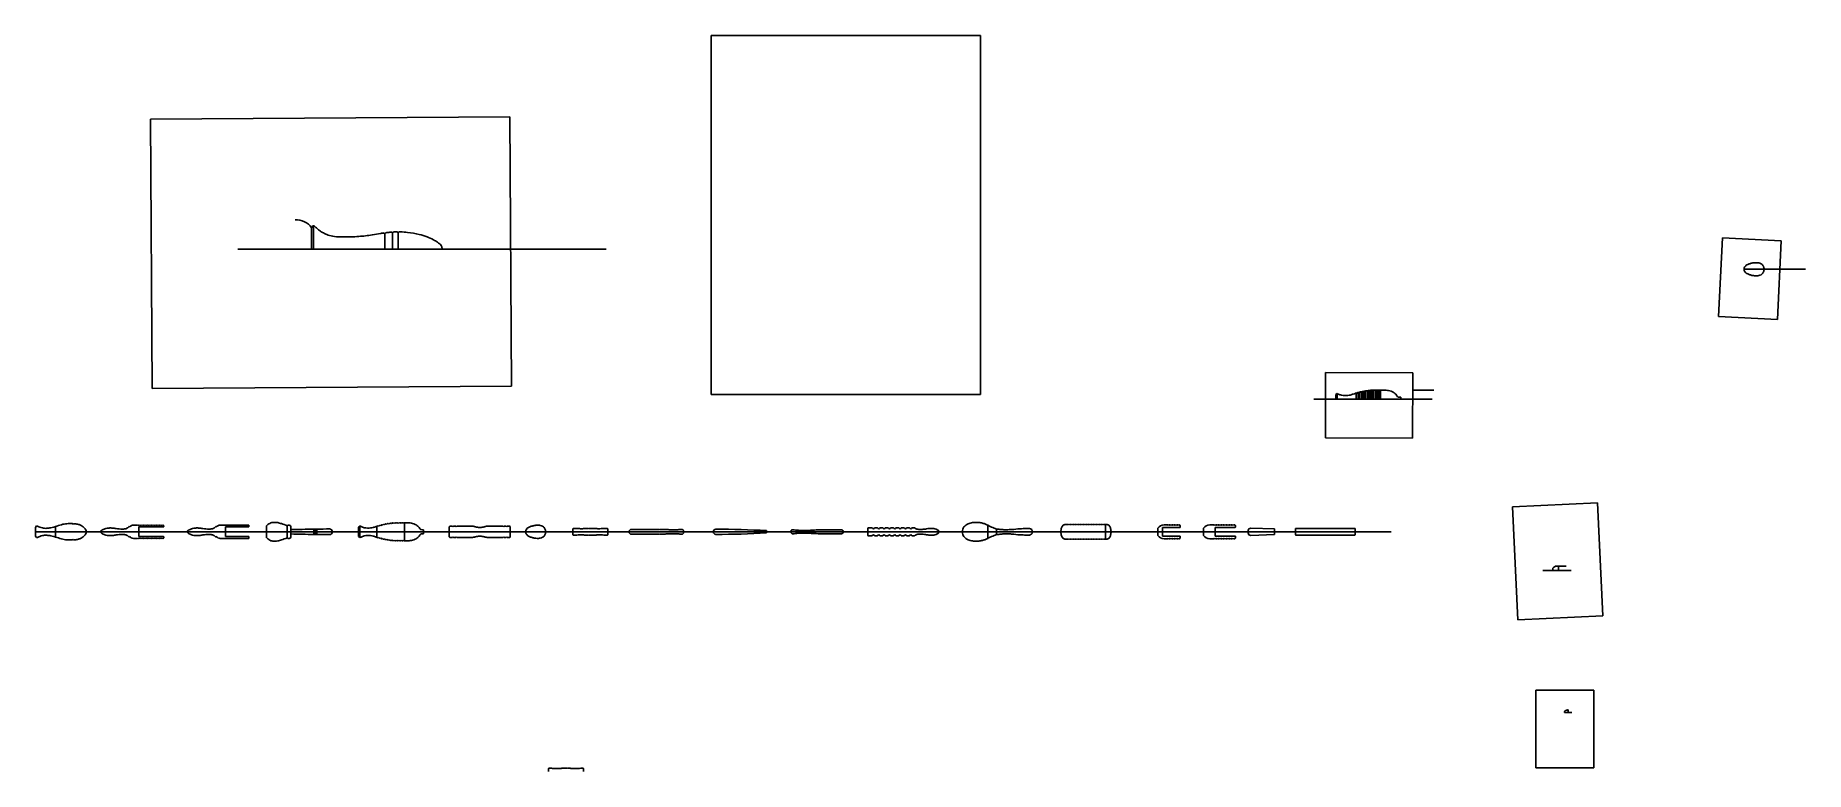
# Model space of a CAD drawing. Header units: millimetres. Extents: x 3940 to 31715, y 1502 to 5662.
# Drawn here: x 6213 to 11552, y 2871 to 5093 of the extents above; entities that cross this region are included whole.
import ezdxf

# ---------------------------------------------------------------- set-up
doc = ezdxf.new("R2010")
doc.units = ezdxf.units.MM
picture_1 = doc.add_image_def('image15.jpg', size_in_pixel=(4032, 3024))
picture_2 = doc.add_image_def('image14.jpg', size_in_pixel=(1280, 1706))
picture_3 = doc.add_image_def('image2.jpg', size_in_pixel=(3072, 4096))
picture_4 = doc.add_image_def('image3.jpg', size_in_pixel=(3072, 4096))
picture_5 = doc.add_image_def('image5.jpg', size_in_pixel=(3072, 4096))
picture_6 = doc.add_image_def('image7.jpg', size_in_pixel=(3072, 4096))

msp = doc.modelspace()

# ---------------------------------------------------------------- linework, layer by layer
for p, q in [((7045.731, 4512.077), (7049.613, 4517.835)), ((7045.731, 4512.077), (7045.731, 4447.791)), ((7051.016, 4518.881), (7051.016, 4447.791)), ((7266.735, 4493.87), (7264.342, 4496.819)), ((7266.735, 4493.87), (7269.667, 4497.484)), ((7266.735, 4493.87), (7266.735, 4447.791)), ((7289.233, 4496.612), (7287.135, 4499.198)), ((7289.233, 4496.612), (7291.57, 4499.493)), ((7289.233, 4496.612), (7289.233, 4447.791)), ((7307.121, 4497.38), (7305.062, 4499.918)), ((7307.121, 4497.38), (7309.171, 4499.907)), ((7307.121, 4497.38), (7307.121, 4447.791)), ((6823.442, 4447.791), (7933.824, 4447.791)), ((11366.125, 4387.277), (11551.608, 4387.277)), ((10134.725, 4008.882), (10138.459, 4012.284)), ((10134.725, 3994.882), (10134.725, 4008.882)), ((10138.459, 4012.284), (10138.459, 3994.882)), ((10196.116, 4011.662), (10194.211, 4012.901)), ((10196.116, 4011.662), (10197.952, 4014.111)), ((10196.116, 4011.662), (10196.116, 3994.882)), ((10201.736, 4013.285), (10199.654, 4014.643)), ((10201.736, 4013.285), (10203.32, 4015.714)), ((10201.736, 4013.285), (10201.736, 3994.882)), ((10207.168, 4014.783), (10205.154, 4016.2)), ((10207.168, 4014.783), (10209.096, 4017.14)), ((10207.168, 4014.783), (10207.168, 3994.882)), ((10212.913, 4015.969), (10210.967, 4017.546)), ((10212.913, 4015.969), (10214.462, 4018.253)), ((10212.913, 4015.969), (10212.913, 3994.882)), ((10218.221, 4017.155), (10216.4, 4018.625)), ((10218.221, 4017.155), (10219.922, 4019.262)), ((10218.221, 4017.155), (10218.221, 3994.882)), ((10223.591, 4018.029), (10221.932, 4019.601)), ((10223.591, 4018.029), (10225.621, 4020.17)), ((10223.591, 4018.029), (10223.591, 3994.882)), ((10228.961, 4018.902), (10227.23, 4020.395)), ((10228.961, 4018.902), (10230.456, 4020.809)), ((10228.961, 4018.902), (10228.961, 3994.882)), ((10233.888, 4019.652), (10232.413, 4021.043)), ((10233.888, 4019.652), (10235.536, 4021.399)), ((10233.888, 4019.652), (10233.888, 3994.882)), ((10238.733, 4020.16), (10237.301, 4021.593)), ((10238.733, 4020.16), (10240.462, 4021.888)), ((10238.733, 4020.16), (10238.733, 3994.882)), ((10243.739, 4020.352), (10242.266, 4022.002)), ((10243.739, 4020.352), (10245.714, 4022.116)), ((10243.739, 4020.352), (10243.739, 3994.882)), ((10246.941, 4022.131), (10277.441, 4022.131)), ((10248.825, 4020.626), (10247.474, 4022.135)), ((10248.825, 4020.626), (10250.509, 4022.135)), ((10248.825, 4020.626), (10248.825, 3994.882)), ((10254.139, 4020.353), (10252.387, 4022.131)), ((10254.139, 4020.353), (10255.944, 4022.131)), ((10254.139, 4020.353), (10254.139, 3994.882)), ((10259.532, 4020.47), (10257.961, 4022.131)), ((10259.532, 4020.47), (10261.288, 4022.131)), ((10259.532, 4020.47), (10259.532, 3994.882)), ((10264.689, 4020.587), (10263.175, 4022.131)), ((10264.689, 4020.587), (10266.263, 4022.131)), ((10264.689, 4020.587), (10264.689, 3994.882)), ((10269.502, 4020.626), (10268.29, 4022.131)), ((10269.502, 4020.626), (10271.37, 4022.131)), ((10269.502, 4020.626), (10269.502, 3994.882)), ((10366.582, 4022.131), (10429.837, 4022.131)), ((10068.867, 3994.882), (10424.88, 3994.882)), ((10330.725, 4001.148), (10330.725, 3994.882)), ((6212.508, 3608.073), (6216.226, 3612.731)), ((6212.508, 3608.073), (6212.508, 3595.048)), ((6212.508, 3582.023), (6212.508, 3595.048)), ((6212.508, 3582.023), (6216.226, 3577.365)), ((6273.508, 3610.985), (6273.508, 3595.048)), ((6273.508, 3579.112), (6273.508, 3595.048)), ((6325.941, 3617.949), (6323.725, 3619.654)), ((6325.941, 3617.949), (6327.913, 3619.518)), ((6365.575, 3599.38), (6365.575, 3595.048)), ((6365.575, 3590.716), (6365.575, 3595.048)), ((6438.616, 3606.031), (6438.162, 3606.591)), ((6438.616, 3584.066), (6438.162, 3583.506)), ((6438.616, 3606.031), (6439.072, 3606.593)), ((6438.616, 3584.066), (6439.072, 3583.503)), ((6442.577, 3605.861), (6442.06, 3606.499)), ((6442.577, 3584.236), (6442.06, 3583.598)), ((6442.577, 3605.861), (6443.042, 3606.433)), ((6442.577, 3584.236), (6443.042, 3583.663)), ((6447.56, 3605.253), (6446.911, 3606.054)), ((6447.56, 3584.843), (6446.911, 3584.043)), ((6447.56, 3605.253), (6448.09, 3605.907)), ((6447.56, 3584.843), (6448.09, 3584.19)), ((6496.507, 3609.286), (6495.647, 3610.561)), ((6496.507, 3580.811), (6495.647, 3579.535)), ((6520.414, 3615.033), (6508.113, 3615.033)), ((6520.414, 3615.033), (6521.414, 3614.033)), ((6598.414, 3609.548), (6524.414, 3609.548)), ((6524.414, 3609.548), (6524.414, 3595.048)), ((6524.414, 3580.548), (6524.414, 3595.048)), ((6598.414, 3580.548), (6524.414, 3580.548)), ((6599.414, 3610.548), (6599.414, 3613.47)), ((6599.414, 3579.548), (6599.414, 3576.627)), ((6700.189, 3606.031), (6699.735, 3606.591)), ((6700.189, 3584.066), (6699.735, 3583.506)), ((6700.189, 3606.031), (6700.645, 3606.593)), ((6700.189, 3584.066), (6700.645, 3583.503)), ((6704.151, 3605.861), (6703.633, 3606.499)), ((6704.151, 3584.236), (6703.633, 3583.598)), ((6704.151, 3605.861), (6704.615, 3606.433)), ((6704.151, 3584.236), (6704.615, 3583.663)), ((6709.133, 3605.253), (6708.484, 3606.054)), ((6709.133, 3584.843), (6708.484, 3584.043)), ((6709.133, 3605.253), (6709.663, 3605.907)), ((6709.133, 3584.843), (6709.663, 3584.19)), ((6758.08, 3609.286), (6757.22, 3610.561)), ((6758.08, 3580.811), (6757.22, 3579.535)), ((6855.487, 3615.033), (6769.686, 3615.033)), ((6855.487, 3609.548), (6785.987, 3609.548)), ((6785.987, 3609.548), (6785.987, 3595.048)), ((6785.987, 3580.548), (6785.987, 3595.048)), ((6855.487, 3580.548), (6785.987, 3580.548)), ((6855.987, 3610.048), (6855.987, 3614.533)), ((6855.987, 3580.048), (6855.987, 3575.564)), ((6909.326, 3611.962), (6909.326, 3595.048)), ((6909.326, 3578.135), (6909.326, 3595.048)), ((6971.826, 3595.048), (6971.826, 3613.344)), ((6971.826, 3595.048), (6971.826, 3576.752)), ((6982.826, 3595.048), (6982.826, 3611.017)), ((6982.826, 3595.048), (6982.826, 3601.548)), ((6982.826, 3595.048), (6982.826, 3579.08)), ((6982.826, 3595.048), (6982.826, 3588.548)), ((7052.326, 3602.556), (7052.022, 3603.081)), ((7052.326, 3587.541), (7052.022, 3587.016)), ((7052.326, 3602.556), (7052.635, 3603.09)), ((7052.326, 3595.048), (7052.326, 3602.556)), ((7052.326, 3595.048), (7052.326, 3587.541)), ((7052.326, 3587.541), (7052.635, 3587.007)), ((7056.826, 3602.62), (7056.522, 3603.145)), ((7056.826, 3587.476), (7056.522, 3586.951)), ((7056.826, 3602.62), (7057.135, 3603.154)), ((7056.826, 3595.048), (7056.826, 3602.62)), ((7056.826, 3595.048), (7056.826, 3587.476)), ((7056.826, 3587.476), (7057.135, 3586.943)), ((7061.326, 3602.68), (7061.021, 3603.206)), ((7061.326, 3587.416), (7061.021, 3586.891)), ((7061.326, 3602.68), (7061.635, 3603.214)), ((7061.326, 3595.048), (7061.326, 3602.68)), ((7061.326, 3595.048), (7061.326, 3587.416)), ((7061.326, 3587.416), (7061.635, 3586.883)), ((7187.332, 3609.048), (7191.066, 3612.45)), ((7187.332, 3595.048), (7187.332, 3609.048)), ((7187.332, 3595.048), (7187.332, 3581.048)), ((7187.332, 3581.048), (7191.066, 3577.646)), ((7191.066, 3612.45), (7191.066, 3595.048)), ((7191.066, 3577.646), (7191.066, 3595.048)), ((7242.332, 3595.048), (7242.332, 3611.591)), ((7242.332, 3595.048), (7242.332, 3578.506)), ((7248.723, 3611.828), (7246.818, 3613.067)), ((7248.723, 3578.268), (7246.818, 3577.03)), ((7248.723, 3611.828), (7250.559, 3614.277)), ((7248.723, 3578.268), (7250.559, 3575.82)), ((7254.343, 3613.451), (7252.261, 3614.809)), ((7254.343, 3613.451), (7255.927, 3615.88)), ((7259.775, 3614.949), (7257.761, 3616.366)), ((7259.775, 3614.949), (7261.703, 3617.306)), ((7265.52, 3616.135), (7263.574, 3617.712)), ((7265.52, 3616.135), (7267.069, 3618.419)), ((7270.828, 3617.321), (7269.007, 3618.79)), ((7270.828, 3617.321), (7272.529, 3619.428)), ((7276.198, 3618.195), (7274.539, 3619.767)), ((7276.198, 3618.195), (7278.228, 3620.336)), ((7281.568, 3619.068), (7279.838, 3620.561)), ((7281.568, 3619.068), (7283.063, 3620.975)), ((7286.495, 3619.818), (7285.02, 3621.209)), ((7286.495, 3619.818), (7288.143, 3621.565)), ((7291.341, 3620.325), (7289.908, 3621.759)), ((7291.341, 3620.325), (7293.07, 3622.054)), ((7296.346, 3620.518), (7294.873, 3622.168)), ((7296.346, 3620.518), (7298.321, 3622.282)), ((7299.548, 3622.297), (7300.085, 3622.297)), ((7301.433, 3620.792), (7300.081, 3622.301)), ((7301.433, 3620.792), (7303.117, 3622.301)), ((7303.113, 3622.297), (7304.994, 3622.297)), ((7306.747, 3620.519), (7304.994, 3622.297)), ((7306.747, 3620.519), (7308.551, 3622.297)), ((7308.551, 3622.297), (7310.568, 3622.297)), ((7312.139, 3620.636), (7310.568, 3622.297)), ((7312.139, 3620.636), (7313.895, 3622.297)), ((7313.895, 3622.297), (7315.782, 3622.297)), ((7317.296, 3620.753), (7315.782, 3622.297)), ((7317.296, 3620.753), (7318.87, 3622.297)), ((7318.87, 3622.297), (7320.897, 3622.297)), ((7322.109, 3620.792), (7320.897, 3622.297)), ((7322.109, 3620.792), (7323.977, 3622.297)), ((7323.977, 3622.297), (7330.048, 3622.297)), ((7325.332, 3595.048), (7325.332, 3622.297)), ((7325.332, 3595.048), (7325.332, 3567.799)), ((7383.332, 3601.314), (7383.332, 3595.048)), ((7383.332, 3588.782), (7383.332, 3595.048)), ((7460.914, 3595.048), (7460.914, 3610.048)), ((7460.914, 3595.048), (7460.914, 3580.048)), ((7470.7, 3612.048), (7462.914, 3612.048)), ((7470.7, 3578.048), (7462.914, 3578.048)), ((7471.914, 3610.048), (7470.7, 3612.048)), ((7471.914, 3580.048), (7470.7, 3578.048)), ((7471.914, 3610.048), (7473.129, 3612.048)), ((7471.914, 3580.048), (7473.129, 3578.048)), ((7480.7, 3612.048), (7473.129, 3612.048)), ((7473.129, 3612.048), (7480.7, 3612.048)), ((7480.7, 3578.048), (7473.129, 3578.048)), ((7473.129, 3578.048), (7480.7, 3578.048)), ((7481.914, 3610.048), (7480.7, 3612.048)), ((7481.914, 3580.048), (7480.7, 3578.048)), ((7481.914, 3610.048), (7483.129, 3612.048)), ((7481.914, 3580.048), (7483.129, 3578.048)), ((7527.863, 3612.048), (7483.129, 3612.048)), ((7527.863, 3578.048), (7483.129, 3578.048)), ((7622.7, 3612.048), (7577.966, 3612.048)), ((7622.7, 3578.048), (7577.966, 3578.048)), ((7623.914, 3610.048), (7622.7, 3612.048)), ((7623.914, 3580.048), (7622.7, 3578.048)), ((7623.914, 3610.048), (7625.129, 3612.048)), ((7623.914, 3580.048), (7625.129, 3578.048)), ((7632.7, 3612.048), (7625.129, 3612.048)), ((7632.7, 3578.048), (7625.129, 3578.048)), ((7633.914, 3610.048), (7632.7, 3612.048)), ((7633.914, 3580.048), (7632.7, 3578.048)), ((7633.914, 3610.048), (7635.129, 3612.048)), ((7633.914, 3580.048), (7635.129, 3578.048)), ((7642.914, 3612.048), (7635.129, 3612.048)), ((7642.914, 3578.048), (7635.129, 3578.048)), ((7644.914, 3595.048), (7644.914, 3610.048)), ((7644.914, 3595.048), (7644.914, 3580.048)), ((7833.139, 3604.211), (7833.139, 3595.048)), ((7833.139, 3585.885), (7833.139, 3595.048)), ((7880.699, 3604.39), (7880.034, 3605.283)), ((7880.699, 3585.706), (7880.034, 3584.814)), ((7880.699, 3604.39), (7881.391, 3605.299)), ((7880.699, 3585.706), (7881.391, 3584.798)), ((7881.391, 3605.299), (7885.442, 3605.299)), ((7881.391, 3584.798), (7885.442, 3584.798)), ((7886.119, 3604.39), (7885.442, 3605.299)), ((7886.119, 3585.706), (7885.442, 3584.798)), ((7886.119, 3604.39), (7886.811, 3605.299)), ((7886.119, 3585.706), (7886.811, 3584.798)), ((7890.861, 3605.299), (7886.811, 3605.299)), ((7890.861, 3584.798), (7886.811, 3584.798)), ((7891.539, 3604.39), (7890.861, 3605.299)), ((7891.539, 3585.706), (7890.861, 3584.798)), ((7891.539, 3604.39), (7892.218, 3605.283)), ((7891.539, 3585.706), (7892.218, 3584.814)), ((7939.099, 3604.211), (7939.099, 3595.048)), ((7939.099, 3585.885), (7939.099, 3595.048)), ((8010.297, 3602.298), (8088.894, 3602.298)), ((8010.297, 3587.798), (8088.894, 3587.798)), ((8095.909, 3601.217), (8095.303, 3602.045)), ((8095.909, 3588.88), (8095.303, 3588.052)), ((8095.909, 3601.217), (8096.497, 3602.022)), ((8095.909, 3588.88), (8096.497, 3588.074)), ((8167.051, 3599.216), (8167.051, 3595.048)), ((8167.051, 3590.88), (8167.051, 3595.048)), ((8417.175, 3595.048), (8417.175, 3598.548)), ((8417.175, 3595.048), (8417.175, 3591.548)), ((8643.42, 3601.129), (8584.241, 3601.129)), ((8643.42, 3588.968), (8584.241, 3588.968)), ((8723.065, 3595.048), (8723.065, 3605.048)), ((8723.065, 3595.048), (8723.065, 3585.049)), ((8725.065, 3607.048), (8736.193, 3607.048)), ((8725.065, 3583.049), (8736.193, 3583.049)), ((8743.938, 3607.048), (8752.264, 3607.048)), ((8743.938, 3583.049), (8752.264, 3583.049)), ((8760.01, 3607.048), (8768.335, 3607.048)), ((8760.01, 3583.049), (8768.335, 3583.049)), ((8776.081, 3607.048), (8784.407, 3607.048)), ((8776.081, 3583.049), (8784.407, 3583.049)), ((8792.153, 3607.048), (8800.478, 3607.048)), ((8792.153, 3583.049), (8800.478, 3583.049)), ((8808.224, 3607.048), (8816.55, 3607.048)), ((8808.224, 3583.049), (8816.55, 3583.049)), ((8824.296, 3607.048), (8832.621, 3607.048)), ((8824.296, 3583.049), (8832.621, 3583.049)), ((8840.367, 3607.048), (8848.693, 3607.048)), ((8840.367, 3583.049), (8848.693, 3583.049)), ((8856.438, 3607.048), (8863.28, 3607.048)), ((8856.438, 3583.049), (8863.28, 3583.049)), ((9085.034, 3614.783), (9085.034, 3595.048)), ((9085.034, 3575.314), (9085.034, 3595.048)), ((9111.229, 3604.028), (9111.229, 3595.048)), ((9111.229, 3586.068), (9111.229, 3595.048)), ((9219.008, 3597.152), (9219.008, 3595.048)), ((9219.008, 3592.944), (9219.008, 3595.048)), ((9320.874, 3617.048), (9326.146, 3617.048)), ((9327.146, 3615.891), (9326.146, 3617.048)), ((9327.146, 3615.891), (9328.146, 3617.048)), ((9328.146, 3617.048), (9331.055, 3617.048)), ((9332.055, 3615.891), (9331.055, 3617.048)), ((9332.055, 3615.891), (9333.055, 3617.048)), ((9333.055, 3617.048), (9335.964, 3617.048)), ((9336.964, 3615.891), (9335.964, 3617.048)), ((9336.964, 3615.891), (9337.964, 3617.048)), ((9337.964, 3617.048), (9340.873, 3617.048)), ((9341.873, 3615.891), (9340.873, 3617.048)), ((9341.873, 3615.891), (9342.873, 3617.048)), ((9342.873, 3617.048), (9345.783, 3617.048)), ((9346.783, 3615.891), (9345.783, 3617.048)), ((9346.783, 3615.891), (9347.783, 3617.048)), ((9347.783, 3617.048), (9350.692, 3617.048)), ((9351.692, 3615.891), (9350.692, 3617.048)), ((9351.692, 3615.891), (9352.692, 3617.048)), ((9352.692, 3617.048), (9355.601, 3617.048)), ((9356.601, 3615.891), (9355.601, 3617.048)), ((9356.601, 3615.891), (9357.601, 3617.048)), ((9357.601, 3617.048), (9360.51, 3617.048)), ((9361.51, 3615.891), (9360.51, 3617.048)), ((9361.51, 3615.891), (9362.51, 3617.048)), ((9362.51, 3617.048), (9365.419, 3617.048)), ((9366.419, 3615.891), (9365.419, 3617.048)), ((9366.419, 3615.891), (9367.419, 3617.048)), ((9367.419, 3617.048), (9370.328, 3617.048)), ((9371.328, 3615.891), (9370.328, 3617.048)), ((9371.328, 3615.891), (9372.328, 3617.048)), ((9372.328, 3617.048), (9375.237, 3617.048)), ((9376.237, 3615.891), (9375.237, 3617.048)), ((9376.237, 3615.891), (9377.237, 3617.048)), ((9377.237, 3617.048), (9380.146, 3617.048)), ((9381.146, 3615.891), (9380.146, 3617.048)), ((9381.146, 3615.891), (9382.146, 3617.048)), ((9382.146, 3617.048), (9385.055, 3617.048)), ((9386.055, 3615.891), (9385.055, 3617.048)), ((9386.055, 3615.891), (9387.055, 3617.048)), ((9387.055, 3617.048), (9389.964, 3617.048)), ((9390.964, 3615.891), (9389.964, 3617.048)), ((9390.964, 3615.891), (9391.964, 3617.048)), ((9391.964, 3617.048), (9394.873, 3617.048)), ((9395.873, 3615.891), (9394.873, 3617.048)), ((9395.873, 3615.891), (9396.873, 3617.048)), ((9396.873, 3617.048), (9399.783, 3617.048)), ((9400.783, 3615.891), (9399.783, 3617.048)), ((9400.783, 3615.891), (9401.783, 3617.048)), ((9401.783, 3617.048), (9404.692, 3617.048)), ((9405.692, 3615.891), (9404.692, 3617.048)), ((9405.692, 3615.891), (9406.692, 3617.048)), ((9406.692, 3617.048), (9409.601, 3617.048)), ((9410.601, 3615.891), (9409.601, 3617.048)), ((9410.601, 3615.891), (9411.601, 3617.048)), ((9411.601, 3617.048), (9414.51, 3617.048)), ((9415.51, 3615.891), (9414.51, 3617.048)), ((9415.51, 3615.891), (9416.51, 3617.048)), ((9416.51, 3617.048), (9419.419, 3617.048)), ((9420.419, 3615.891), (9419.419, 3617.048)), ((9420.419, 3615.891), (9421.419, 3617.048)), ((9421.419, 3617.048), (9424.328, 3617.048)), ((9425.328, 3615.891), (9424.328, 3617.048)), ((9425.328, 3615.891), (9426.328, 3617.048)), ((9426.328, 3617.048), (9429.237, 3617.048)), ((9430.237, 3615.891), (9429.237, 3617.048)), ((9430.237, 3615.891), (9431.237, 3617.048)), ((9431.237, 3617.048), (9434.146, 3617.048)), ((9435.146, 3615.891), (9434.146, 3617.048)), ((9435.146, 3615.891), (9436.146, 3617.048)), ((9436.146, 3617.048), (9441.418, 3617.048)), ((9439.646, 3595.048), (9439.646, 3617.048)), ((9439.646, 3595.048), (9439.646, 3573.049)), ((9598.055, 3605.975), (9598.055, 3595.048)), ((9598.055, 3584.122), (9598.055, 3595.048)), ((9612.055, 3595.048), (9612.055, 3607.048)), ((9612.055, 3595.048), (9612.055, 3583.048)), ((9613.055, 3608.048), (9664.555, 3608.048)), ((9613.055, 3582.048), (9664.555, 3582.048)), ((9627, 3616.048), (9616.63, 3616.048)), ((9627, 3616.048), (9628.902, 3616.048)), ((9630.055, 3614.042), (9628.902, 3616.048)), ((9630.055, 3614.042), (9631.208, 3616.048)), ((9631.208, 3616.048), (9633.902, 3616.048)), ((9635.055, 3614.042), (9633.902, 3616.048)), ((9635.055, 3614.042), (9636.208, 3616.048)), ((9636.208, 3616.048), (9638.902, 3616.048)), ((9640.055, 3614.042), (9638.902, 3616.048)), ((9640.055, 3614.042), (9641.208, 3616.048)), ((9641.208, 3616.048), (9643.902, 3616.048)), ((9645.055, 3614.042), (9643.902, 3616.048)), ((9645.055, 3614.042), (9646.208, 3616.048)), ((9646.208, 3616.048), (9648.902, 3616.048)), ((9650.055, 3614.042), (9648.902, 3616.048)), ((9650.055, 3614.042), (9651.208, 3616.048)), ((9651.208, 3616.048), (9653.902, 3616.048)), ((9655.055, 3614.042), (9653.902, 3616.048)), ((9655.055, 3614.042), (9656.208, 3616.048)), ((9656.208, 3616.048), (9658.902, 3616.048)), ((9660.055, 3614.042), (9658.902, 3616.048)), ((9660.055, 3614.042), (9661.208, 3616.048)), ((9661.208, 3616.048), (9663.055, 3616.048)), ((9665.055, 3608.548), (9665.055, 3614.048)), ((9665.055, 3581.548), (9665.055, 3576.048)), ((9735.695, 3605.975), (9735.695, 3595.048)), ((9735.695, 3584.122), (9735.695, 3595.048)), ((9764.639, 3616.048), (9754.27, 3616.048)), ((9764.639, 3616.048), (9766.542, 3616.048)), ((9767.695, 3614.042), (9766.542, 3616.048)), ((9767.695, 3614.042), (9768.848, 3616.048)), ((9768.848, 3616.048), (9771.542, 3616.048)), ((9770.695, 3595.048), (9770.695, 3607.048)), ((9770.695, 3595.048), (9770.695, 3583.048)), ((9772.695, 3614.042), (9771.542, 3616.048)), ((9771.695, 3608.048), (9831.195, 3608.048)), ((9771.695, 3582.048), (9831.195, 3582.048)), ((9772.695, 3614.042), (9773.848, 3616.048)), ((9773.848, 3616.048), (9776.542, 3616.048)), ((9777.695, 3614.042), (9776.542, 3616.048)), ((9777.695, 3614.042), (9778.848, 3616.048)), ((9778.848, 3616.048), (9781.542, 3616.048)), ((9782.695, 3614.042), (9781.542, 3616.048)), ((9782.695, 3614.042), (9783.848, 3616.048)), ((9783.848, 3616.048), (9786.542, 3616.048)), ((9787.695, 3614.042), (9786.542, 3616.048)), ((9787.695, 3614.042), (9788.848, 3616.048)), ((9788.848, 3616.048), (9791.542, 3616.048)), ((9792.695, 3614.042), (9791.542, 3616.048)), ((9792.695, 3614.042), (9793.848, 3616.048)), ((9793.848, 3616.048), (9796.542, 3616.048)), ((9797.695, 3614.042), (9796.542, 3616.048)), ((9797.695, 3614.042), (9798.848, 3616.048)), ((9798.848, 3616.048), (9800.695, 3616.048)), ((9801.848, 3614.042), (9800.695, 3616.048)), ((9801.848, 3614.042), (9803.001, 3616.048)), ((9803.001, 3616.048), (9805.695, 3616.048)), ((9806.848, 3614.042), (9805.695, 3616.048)), ((9806.848, 3614.042), (9808.001, 3616.048)), ((9808.001, 3616.048), (9810.695, 3616.048)), ((9811.848, 3614.042), (9810.695, 3616.048)), ((9811.848, 3614.042), (9813.001, 3616.048)), ((9813.001, 3616.048), (9815.695, 3616.048)), ((9816.848, 3614.042), (9815.695, 3616.048)), ((9816.848, 3614.042), (9818.001, 3616.048)), ((9818.001, 3616.048), (9820.695, 3616.048)), ((9821.848, 3614.042), (9820.695, 3616.048)), ((9821.848, 3614.042), (9823.001, 3616.048)), ((9823.001, 3616.048), (9824.848, 3616.048)), ((9826.001, 3614.042), (9824.848, 3616.048)), ((9826.001, 3614.042), (9827.154, 3616.048)), ((9827.154, 3616.048), (9829.695, 3616.048)), ((9831.695, 3608.548), (9831.695, 3614.048)), ((9831.695, 3581.548), (9831.695, 3576.048)), ((9870.123, 3595.048), (9870.123, 3598.548)), ((9870.123, 3595.048), (9870.123, 3591.548)), ((9878.386, 3605.794), (9950.123, 3603.548)), ((9878.386, 3584.303), (9950.123, 3586.548)), ((9950.123, 3595.048), (9950.123, 3603.548)), ((9950.123, 3595.048), (9950.123, 3586.548)), ((10013.115, 3603.548), (10013.115, 3595.048)), ((10013.115, 3586.548), (10013.115, 3595.048)), ((10191.615, 3605.048), (10014.615, 3605.048)), ((10191.615, 3585.048), (10014.615, 3585.048)), ((10193.115, 3595.048), (10193.115, 3603.548)), ((10193.115, 3595.048), (10193.115, 3586.548)), ((6325.941, 3572.148), (6323.725, 3570.442)), ((6325.941, 3572.148), (6327.913, 3570.578)), ((6520.414, 3575.064), (6508.113, 3575.064)), ((6520.414, 3575.064), (6521.414, 3576.064)), ((6855.487, 3575.064), (6769.686, 3575.064)), ((7254.343, 3576.646), (7252.261, 3575.288)), ((7254.343, 3576.646), (7255.927, 3574.217)), ((7259.775, 3575.148), (7257.761, 3573.731)), ((7259.775, 3575.148), (7261.703, 3572.791)), ((7265.52, 3573.962), (7263.574, 3572.385)), ((7265.52, 3573.962), (7267.069, 3571.677)), ((7270.828, 3572.776), (7269.007, 3571.306)), ((7270.828, 3572.776), (7272.529, 3570.669)), ((7276.198, 3571.902), (7274.539, 3570.329)), ((7276.198, 3571.902), (7278.228, 3569.76)), ((7281.568, 3571.028), (7279.838, 3569.536)), ((7281.568, 3571.028), (7283.063, 3569.121)), ((7286.495, 3570.279), (7285.02, 3568.888)), ((7286.495, 3570.279), (7288.143, 3568.532)), ((7291.341, 3569.771), (7289.908, 3568.338)), ((7291.341, 3569.771), (7293.07, 3568.042)), ((7296.346, 3569.578), (7294.873, 3567.928)), ((7296.346, 3569.578), (7298.321, 3567.815)), ((7299.548, 3567.799), (7300.085, 3567.799)), ((7301.433, 3569.304), (7300.081, 3567.796)), ((7301.433, 3569.304), (7303.117, 3567.796)), ((7303.113, 3567.799), (7304.994, 3567.799)), ((7306.747, 3569.578), (7304.994, 3567.799)), ((7306.747, 3569.578), (7308.551, 3567.799)), ((7308.551, 3567.799), (7310.568, 3567.799)), ((7312.139, 3569.461), (7310.568, 3567.799)), ((7312.139, 3569.461), (7313.895, 3567.799)), ((7313.895, 3567.799), (7315.782, 3567.799)), ((7317.296, 3569.343), (7315.782, 3567.799)), ((7317.296, 3569.343), (7318.87, 3567.799)), ((7318.87, 3567.799), (7320.897, 3567.799)), ((7322.109, 3569.304), (7320.897, 3567.799)), ((7322.109, 3569.304), (7323.977, 3567.799)), ((7323.977, 3567.799), (7330.048, 3567.799)), ((9320.874, 3573.049), (9326.146, 3573.049)), ((9327.146, 3574.205), (9326.146, 3573.049)), ((9327.146, 3574.205), (9328.146, 3573.049)), ((9328.146, 3573.049), (9331.055, 3573.049)), ((9332.055, 3574.205), (9331.055, 3573.049)), ((9332.055, 3574.205), (9333.055, 3573.049)), ((9333.055, 3573.049), (9335.964, 3573.049)), ((9336.964, 3574.205), (9335.964, 3573.049)), ((9336.964, 3574.205), (9337.964, 3573.049)), ((9337.964, 3573.049), (9340.873, 3573.049)), ((9341.873, 3574.205), (9340.873, 3573.049)), ((9341.873, 3574.205), (9342.873, 3573.049)), ((9342.873, 3573.049), (9345.783, 3573.049)), ((9346.783, 3574.205), (9345.783, 3573.049)), ((9346.783, 3574.205), (9347.783, 3573.049)), ((9347.783, 3573.049), (9350.692, 3573.049)), ((9351.692, 3574.205), (9350.692, 3573.049)), ((9351.692, 3574.205), (9352.692, 3573.049)), ((9352.692, 3573.049), (9355.601, 3573.049)), ((9356.601, 3574.205), (9355.601, 3573.049)), ((9356.601, 3574.205), (9357.601, 3573.049)), ((9357.601, 3573.049), (9360.51, 3573.049)), ((9361.51, 3574.205), (9360.51, 3573.049)), ((9361.51, 3574.205), (9362.51, 3573.049)), ((9362.51, 3573.049), (9365.419, 3573.049)), ((9366.419, 3574.205), (9365.419, 3573.049)), ((9366.419, 3574.205), (9367.419, 3573.049)), ((9367.419, 3573.049), (9370.328, 3573.049)), ((9371.328, 3574.205), (9370.328, 3573.049)), ((9371.328, 3574.205), (9372.328, 3573.049)), ((9372.328, 3573.049), (9375.237, 3573.049)), ((9376.237, 3574.205), (9375.237, 3573.049)), ((9376.237, 3574.205), (9377.237, 3573.049)), ((9377.237, 3573.049), (9380.146, 3573.049)), ((9381.146, 3574.205), (9380.146, 3573.049)), ((9381.146, 3574.205), (9382.146, 3573.049)), ((9382.146, 3573.049), (9385.055, 3573.049)), ((9386.055, 3574.205), (9385.055, 3573.049)), ((9386.055, 3574.205), (9387.055, 3573.049)), ((9387.055, 3573.049), (9389.964, 3573.049)), ((9390.964, 3574.205), (9389.964, 3573.049)), ((9390.964, 3574.205), (9391.964, 3573.049)), ((9391.964, 3573.049), (9394.873, 3573.049)), ((9395.873, 3574.205), (9394.873, 3573.049)), ((9395.873, 3574.205), (9396.873, 3573.049)), ((9396.873, 3573.049), (9399.783, 3573.049)), ((9400.783, 3574.205), (9399.783, 3573.049)), ((9400.783, 3574.205), (9401.783, 3573.049)), ((9401.783, 3573.049), (9404.692, 3573.049)), ((9405.692, 3574.205), (9404.692, 3573.049)), ((9405.692, 3574.205), (9406.692, 3573.049)), ((9406.692, 3573.049), (9409.601, 3573.049)), ((9410.601, 3574.205), (9409.601, 3573.049)), ((9410.601, 3574.205), (9411.601, 3573.049)), ((9411.601, 3573.049), (9414.51, 3573.049)), ((9415.51, 3574.205), (9414.51, 3573.049)), ((9415.51, 3574.205), (9416.51, 3573.049)), ((9416.51, 3573.049), (9419.419, 3573.049)), ((9420.419, 3574.205), (9419.419, 3573.049)), ((9420.419, 3574.205), (9421.419, 3573.049)), ((9421.419, 3573.049), (9424.328, 3573.049)), ((9425.328, 3574.205), (9424.328, 3573.049)), ((9425.328, 3574.205), (9426.328, 3573.049)), ((9426.328, 3573.049), (9429.237, 3573.049)), ((9430.237, 3574.205), (9429.237, 3573.049)), ((9430.237, 3574.205), (9431.237, 3573.049)), ((9431.237, 3573.049), (9434.146, 3573.049)), ((9435.146, 3574.205), (9434.146, 3573.049)), ((9435.146, 3574.205), (9436.146, 3573.049)), ((9436.146, 3573.049), (9441.418, 3573.049)), ((9627, 3574.048), (9616.63, 3574.048)), ((9627, 3574.048), (9628.902, 3574.048)), ((9630.055, 3576.054), (9628.902, 3574.048)), ((9630.055, 3576.054), (9631.208, 3574.048)), ((9631.208, 3574.048), (9633.902, 3574.048)), ((9635.055, 3576.054), (9633.902, 3574.048)), ((9635.055, 3576.054), (9636.208, 3574.048)), ((9636.208, 3574.048), (9638.902, 3574.048)), ((9640.055, 3576.054), (9638.902, 3574.048)), ((9640.055, 3576.054), (9641.208, 3574.048)), ((9641.208, 3574.048), (9643.902, 3574.048)), ((9645.055, 3576.054), (9643.902, 3574.048)), ((9645.055, 3576.054), (9646.208, 3574.048)), ((9646.208, 3574.048), (9648.902, 3574.048)), ((9650.055, 3576.054), (9648.902, 3574.048)), ((9650.055, 3576.054), (9651.208, 3574.048)), ((9651.208, 3574.048), (9653.902, 3574.048)), ((9655.055, 3576.054), (9653.902, 3574.048)), ((9655.055, 3576.054), (9656.208, 3574.048)), ((9656.208, 3574.048), (9658.902, 3574.048)), ((9660.055, 3576.054), (9658.902, 3574.048)), ((9660.055, 3576.054), (9661.208, 3574.048)), ((9661.208, 3574.048), (9663.055, 3574.048)), ((9764.639, 3574.048), (9754.27, 3574.048)), ((9764.639, 3574.048), (9766.542, 3574.048)), ((9767.695, 3576.054), (9766.542, 3574.048)), ((9767.695, 3576.054), (9768.848, 3574.048)), ((9768.848, 3574.048), (9771.542, 3574.048)), ((9772.695, 3576.054), (9771.542, 3574.048)), ((9772.695, 3576.054), (9773.848, 3574.048)), ((9773.848, 3574.048), (9776.542, 3574.048)), ((9777.695, 3576.054), (9776.542, 3574.048)), ((9777.695, 3576.054), (9778.848, 3574.048)), ((9778.848, 3574.048), (9781.542, 3574.048)), ((9782.695, 3576.054), (9781.542, 3574.048)), ((9782.695, 3576.054), (9783.848, 3574.048)), ((9783.848, 3574.048), (9786.542, 3574.048)), ((9787.695, 3576.054), (9786.542, 3574.048)), ((9787.695, 3576.054), (9788.848, 3574.048)), ((9788.848, 3574.048), (9791.542, 3574.048)), ((9792.695, 3576.054), (9791.542, 3574.048)), ((9792.695, 3576.054), (9793.848, 3574.048)), ((9793.848, 3574.048), (9796.542, 3574.048)), ((9797.695, 3576.054), (9796.542, 3574.048)), ((9797.695, 3576.054), (9798.848, 3574.048)), ((9798.848, 3574.048), (9800.695, 3574.048)), ((9801.848, 3576.054), (9800.695, 3574.048)), ((9801.848, 3576.054), (9803.001, 3574.048)), ((9803.001, 3574.048), (9805.695, 3574.048)), ((9806.848, 3576.054), (9805.695, 3574.048)), ((9806.848, 3576.054), (9808.001, 3574.048)), ((9808.001, 3574.048), (9810.695, 3574.048)), ((9811.848, 3576.054), (9810.695, 3574.048)), ((9811.848, 3576.054), (9813.001, 3574.048)), ((9813.001, 3574.048), (9815.695, 3574.048)), ((9816.848, 3576.054), (9815.695, 3574.048)), ((9816.848, 3576.054), (9818.001, 3574.048)), ((9818.001, 3574.048), (9820.695, 3574.048)), ((9821.848, 3576.054), (9820.695, 3574.048)), ((9821.848, 3576.054), (9823.001, 3574.048)), ((9823.001, 3574.048), (9824.848, 3574.048)), ((9826.001, 3576.054), (9824.848, 3574.048)), ((9826.001, 3576.054), (9827.154, 3574.048)), ((9827.154, 3574.048), (9829.695, 3574.048)), ((10759.064, 3478.634), (10844.304, 3478.634)), ((10788.877, 3485.377), (10788.877, 3478.634)), ((10806.74, 3491.594), (10796.292, 3491.594)), ((10806.74, 3491.594), (10806.74, 3478.634)), ((10806.74, 3491.594), (10829.313, 3491.594)), ((10824.061, 3049.843), (10846.241, 3049.843)), ((10835.151, 3049.843), (10835.151, 3057.519)), ((7759.938, 2880.651), (7759.938, 2871.488)), ((7807.498, 2880.83), (7806.832, 2881.723)), ((7807.498, 2880.83), (7808.189, 2881.739)), ((7808.189, 2881.739), (7812.24, 2881.739)), ((7812.918, 2880.83), (7812.24, 2881.739)), ((7812.918, 2880.83), (7813.609, 2881.739)), ((7817.66, 2881.739), (7813.609, 2881.739)), ((7818.337, 2880.83), (7817.66, 2881.739)), ((7818.337, 2880.83), (7819.016, 2881.723)), ((7865.897, 2880.651), (7865.897, 2871.488))]:
    msp.add_line(p, q)
at = {"color": 1}
msp.add_line((6212.508, 3595.048), (10301.591, 3595.048), dxfattribs=at)
for centre, radius, start, end in [((6997.803, 4477.874), 58.881, 35.512927, 91.976754), ((7051.545, 4516.666), 2.258, 33.711987, 148.831813), ((6495.219, 3610.302), 0.5, 31.168187, 146.288013), ((6495.219, 3579.794), 0.5, 213.711987, 328.831813), ((6507.989, 3600.691), 14.343, 89.503327, 143.182641), ((6507.989, 3589.406), 14.343, 216.817359, 270.496673), ((6523.847, 3611.572), 3.46, 45.316284, 134.683716), ((6528.714, 3611.572), 3.46, 45.316284, 134.683716), ((6533.581, 3611.572), 3.46, 45.316284, 134.683716), ((6538.447, 3611.572), 3.46, 45.316284, 134.683716), ((6543.314, 3611.572), 3.46, 45.316284, 134.683716), ((6548.181, 3611.572), 3.46, 45.316284, 134.683716), ((6553.047, 3611.572), 3.46, 45.316284, 134.683716), ((6557.914, 3611.572), 3.46, 45.316284, 134.683716), ((6562.781, 3611.572), 3.46, 45.316284, 134.683716), ((6567.647, 3611.572), 3.46, 45.316284, 134.683716), ((6572.514, 3611.572), 3.46, 45.316284, 134.683716), ((6577.381, 3611.572), 3.46, 45.316284, 134.683716), ((6582.247, 3611.572), 3.46, 45.316284, 134.683716), ((6587.114, 3611.572), 3.46, 45.316284, 134.683716), ((6591.981, 3611.572), 3.46, 45.316284, 134.683716), ((6596.847, 3611.572), 3.46, 50.450039, 134.683716), ((6598.414, 3610.548), 1, 270, 0), ((6598.414, 3579.548), 1, 0, 90), ((6598.414, 3613.47), 1, 360, 50.450039), ((6756.792, 3610.302), 0.5, 31.168187, 146.288013), ((6756.792, 3579.794), 0.5, 213.711987, 328.831813), ((6769.562, 3600.691), 14.343, 89.503327, 143.182641), ((6769.562, 3589.406), 14.343, 216.817359, 270.496673), ((6855.487, 3614.533), 0.5, 0, 90), ((6855.487, 3610.048), 0.5, 270, 0), ((6855.487, 3580.048), 0.5, 0, 90), ((6910.326, 3611.962), 1, 140.756705, 180), ((6910.326, 3578.135), 1, 180, 219.243295), ((6976.492, 3607.871), 7.192, 30.532556, 130.44836), ((6976.492, 3582.226), 7.192, 229.55164, 329.467444), ((6981.826, 3611.017), 1, 0, 30.532556), ((6981.826, 3579.08), 1, 329.467444, 0), ((7122.169, -1126.753), 4730.354, 90.849676, 91.688015), ((7122.169, 8316.849), 4730.354, 268.311985, 269.150324), ((7122.169, -1126.753), 4730.354, 90.795167, 90.842244), ((7122.169, 8316.849), 4730.354, 269.157756, 269.204833), ((7122.169, -1126.753), 4730.354, 90.740658, 90.787735), ((7122.169, 8316.849), 4730.354, 269.212265, 269.259342), ((7122.169, -1126.753), 4730.354, 90.271599, 90.733226), ((7122.169, 8316.849), 4730.354, 269.266774, 269.728401), ((7099.826, 3595.048), 8.5, 0, 90.542223), ((7099.826, 3595.048), 8.5, 269.457777, 0), ((7462.914, 3610.048), 2, 90, 180), ((7462.914, 3580.048), 2, 180, 270), ((7642.914, 3610.048), 2, 0, 90), ((7642.914, 3580.048), 2, 270, 0), ((7836.388, 3599.916), 5.386, 88.450889, 127.10533), ((7836.388, 3590.181), 5.386, 232.89467, 271.549111), ((7935.85, 3599.916), 5.386, 52.89467, 91.549111), ((7935.85, 3590.181), 5.386, 268.450889, 307.10533), ((8010.297, 3595.048), 7.25, 90, 180), ((8010.297, 3595.048), 7.25, 180, 270), ((8264.925, 3595.048), 7.75, 88.399889, 180), ((8264.925, 3595.048), 7.75, 180, 271.600111), ((8264.925, 871.671), 2731.125, 86.804318, 90.00454), ((8264.925, 6318.426), 2731.125, 269.99546, 273.195682), ((8643.42, 3595.048), 6.08, 0, 90), ((8643.42, 3595.048), 6.08, 270, 0), ((8725.065, 3605.048), 2, 90, 180), ((8725.065, 3585.049), 2, 180, 270), ((8736.193, 3606.548), 0.5, 19.255139, 90), ((8736.193, 3583.549), 0.5, 270, 340.744861), ((8740.065, 3607.901), 3.602, 199.255139, 340.744861), ((8740.065, 3582.196), 3.602, 19.255139, 160.744861), ((8743.938, 3606.548), 0.5, 90, 160.744861), ((8743.938, 3583.549), 0.5, 199.255139, 270), ((8752.264, 3606.548), 0.5, 19.255139, 90), ((8752.264, 3583.549), 0.5, 270, 340.744861), ((8756.137, 3607.901), 3.602, 199.255139, 340.744861), ((8756.137, 3582.196), 3.602, 19.255139, 160.744861), ((8760.01, 3606.548), 0.5, 90, 160.744861), ((8760.01, 3583.549), 0.5, 199.255139, 270), ((8768.335, 3606.548), 0.5, 19.255139, 90), ((8768.335, 3583.549), 0.5, 270, 340.744861), ((8772.208, 3607.901), 3.602, 199.255139, 340.744861), ((8772.208, 3582.196), 3.602, 19.255139, 160.744861), ((8776.081, 3606.548), 0.5, 90, 160.744861), ((8776.081, 3583.549), 0.5, 199.255139, 270), ((8784.407, 3606.548), 0.5, 19.255139, 90), ((8784.407, 3583.549), 0.5, 270, 340.744861), ((8788.28, 3607.901), 3.602, 199.255139, 340.744861), ((8788.28, 3582.196), 3.602, 19.255139, 160.744861), ((8792.153, 3606.548), 0.5, 90, 160.744861), ((8792.153, 3583.549), 0.5, 199.255139, 270), ((8800.478, 3606.548), 0.5, 19.255139, 90), ((8800.478, 3583.549), 0.5, 270, 340.744861), ((8804.351, 3607.901), 3.602, 199.255139, 340.744861), ((8804.351, 3582.196), 3.602, 19.255139, 160.744861), ((8808.224, 3606.548), 0.5, 90, 160.744861), ((8808.224, 3583.549), 0.5, 199.255139, 270), ((8816.55, 3606.548), 0.5, 19.255139, 90), ((8816.55, 3583.549), 0.5, 270, 340.744861), ((8820.423, 3607.901), 3.602, 199.255139, 340.744861), ((8820.423, 3582.196), 3.602, 19.255139, 160.744861), ((8824.296, 3606.548), 0.5, 90, 160.744861), ((8824.296, 3583.549), 0.5, 199.255139, 270), ((8832.621, 3606.548), 0.5, 19.255139, 90), ((8832.621, 3583.549), 0.5, 270, 340.744861), ((8836.494, 3607.901), 3.602, 199.255139, 340.744861), ((8836.494, 3582.196), 3.602, 19.255139, 160.744861), ((8840.367, 3606.548), 0.5, 90, 160.744861), ((8840.367, 3583.549), 0.5, 199.255139, 270), ((8848.693, 3606.548), 0.5, 19.255139, 90), ((8848.693, 3583.549), 0.5, 270, 340.744861), ((8852.565, 3607.901), 3.602, 199.255139, 340.744861), ((8852.565, 3582.196), 3.602, 19.255139, 160.744861), ((8856.438, 3606.548), 0.5, 90, 160.744861), ((8856.438, 3583.549), 0.5, 199.255139, 270), ((8863.28, 3605.048), 2, 59.644881, 90), ((8863.28, 3585.049), 2, 270, 300.355119), ((9210.614, 3598.349), 6.428, 76.148815, 82.493372), ((9210.614, 3591.747), 6.428, 277.506628, 283.851185), ((9617.356, 3592.547), 23.512, 91.769045, 145.172976), ((9617.356, 3597.549), 23.512, 214.827024, 268.230955), ((9613.055, 3607.048), 1, 90, 180), ((9613.055, 3583.048), 1, 180, 270), ((9663.055, 3614.048), 2, 0, 90), ((9664.555, 3608.548), 0.5, 270, 0), ((9664.555, 3581.548), 0.5, 0, 90), ((9754.996, 3592.547), 23.512, 91.769045, 145.172976), ((9754.996, 3597.549), 23.512, 214.827024, 268.230955), ((9771.695, 3607.048), 1, 90, 180), ((9771.695, 3583.048), 1, 180, 270), ((9829.695, 3614.048), 2, 0, 90), ((9831.195, 3608.548), 0.5, 270, 0), ((9831.195, 3581.548), 0.5, 0, 90), ((9878.123, 3597.759), 8.039, 88.124487, 174.368887), ((9878.123, 3592.337), 8.039, 185.631113, 271.875513), ((10014.615, 3603.548), 1.5, 90, 180), ((10014.615, 3586.548), 1.5, 180, 270), ((10191.615, 3603.548), 1.5, 0, 90), ((10191.615, 3586.548), 1.5, 270, 0), ((6523.847, 3578.524), 3.46, 225.316284, 314.683716), ((6528.714, 3578.524), 3.46, 225.316284, 314.683716), ((6533.581, 3578.524), 3.46, 225.316284, 314.683716), ((6538.447, 3578.524), 3.46, 225.316284, 314.683716), ((6543.314, 3578.524), 3.46, 225.316284, 314.683716), ((6548.181, 3578.524), 3.46, 225.316284, 314.683716), ((6553.047, 3578.524), 3.46, 225.316284, 314.683716), ((6557.914, 3578.524), 3.46, 225.316284, 314.683716), ((6562.781, 3578.524), 3.46, 225.316284, 314.683716), ((6567.647, 3578.524), 3.46, 225.316284, 314.683716), ((6572.514, 3578.524), 3.46, 225.316284, 314.683716), ((6577.381, 3578.524), 3.46, 225.316284, 314.683716), ((6582.247, 3578.524), 3.46, 225.316284, 314.683716), ((6587.114, 3578.524), 3.46, 225.316284, 314.683716), ((6591.981, 3578.524), 3.46, 225.316284, 314.683716), ((6596.847, 3578.524), 3.46, 225.316284, 309.549961), ((6598.414, 3576.627), 1, 309.549961, 0), ((6855.487, 3575.564), 0.5, 270, 0), ((9663.055, 3576.048), 2, 270, 0), ((9829.695, 3576.048), 2, 270, 0), ((10800.788, 3477.09), 14.51, 73.885486, 145.172976), ((7763.187, 2876.356), 5.386, 88.450889, 127.10533), ((7862.648, 2876.356), 5.386, 52.89467, 91.549111)]:
    msp.add_arc(centre, radius, start, end)
msp.add_ellipse((8497.181, 3595.048), major_axis=(-6.683, 0), ratio=0.92924148, start_param=4.6004225, end_param=6.28318531)
at = {"extrusion": (0, 0, -1)}
msp.add_ellipse((8497.181, 3595.048), major_axis=(-6.683, 0), ratio=0.92924148, start_param=4.6004225, end_param=6.28318531, dxfattribs=at)
for points, knots in [([(7053.423, 4517.919), (7055.576, 4515.924), (7060.684, 4511.19), (7069.246, 4503.243), (7081.466, 4496.429), (7096.229, 4489.349), (7116.673, 4485.032), (7147.628, 4484.497), (7185.801, 4485.261), (7223.533, 4489.831), (7248.947, 4494.658), (7260.995, 4496.381), (7264.342, 4496.819)], [0, 0, 0, 0, 8.81306553, 20.90820426, 34.88087652, 50.55992545, 69.89563102, 96.93206564, 143.29336605, 184.37192914, 210.75645615, 220.88317242, 220.88317242, 220.88317242, 220.88317242]), ([(7269.667, 4497.484), (7271.683, 4497.723), (7277.498, 4498.373), (7283.326, 4498.915), (7287.135, 4499.198)], [226.24835253, 226.24835253, 226.24835253, 226.24835253, 232.33871389, 243.79607272, 243.79607272, 243.79607272, 243.79607272]), ([(7291.57, 4499.493), (7293.42, 4499.602), (7297.915, 4499.819), (7302.415, 4499.906), (7305.062, 4499.918)], [248.24073011, 248.24073011, 248.24073011, 248.24073011, 253.80094129, 261.74043124, 261.74043124, 261.74043124, 261.74043124]), ([(7309.171, 4499.907), (7310.668, 4499.892), (7319.3, 4499.738), (7339.602, 4498.554), (7366.531, 4493.799), (7392.562, 4485.713), (7411.127, 4477.713), (7423.583, 4469.932), (7431.359, 4464.362), (7435.901, 4459.571), (7438.37, 4455.064), (7438.947, 4451.076), (7438.965, 4448.719), (7438.973, 4447.791)], [265.84914574, 265.84914574, 265.84914574, 265.84914574, 270.33952418, 291.74012758, 326.81299178, 352.02362789, 373.42165442, 387.20914188, 396.03309082, 402.03348531, 406.88010162, 411.17044381, 413.95734384, 413.95734384, 413.95734384, 413.95734384]), ([(6216.226, 3612.731), (6219.363, 3611.45), (6225.062, 3609.122), (6235.176, 3605.835), (6246.51, 3604.95), (6261.231, 3607.605), (6277.426, 3611.854), (6294.394, 3618.065), (6309.983, 3620.022), (6319.401, 3619.766), (6323.6, 3619.658), (6323.725, 3619.654)], [0, 0, 0, 0, 38.74485238, 70.39594568, 121.31613655, 166.56800986, 240.85211822, 312.72462998, 372.4537454, 419.02195108, 420.44912266, 420.44912266, 420.44912266, 420.44912266]), ([(6216.226, 3577.365), (6219.363, 3578.647), (6225.062, 3580.975), (6235.176, 3584.261), (6246.51, 3585.146), (6261.231, 3582.491), (6277.426, 3578.242), (6294.394, 3572.032), (6309.983, 3570.074), (6319.401, 3570.331), (6323.6, 3570.439), (6323.725, 3570.442)], [0, 0, 0, 0, 38.74485238, 70.39594568, 121.31613655, 166.56800986, 240.85211822, 312.72462998, 372.4537454, 419.02195108, 420.44912266, 420.44912266, 420.44912266, 420.44912266]), ([(6327.913, 3619.518), (6329.416, 3619.451), (6334.184, 3619.146), (6341.994, 3617.678), (6350.303, 3614.45), (6357.24, 3610.005), (6362.302, 3605.007), (6364.6, 3601.056), (6365.575, 3599.38)], [436.40974869, 436.40974869, 436.40974869, 436.40974869, 453.60376366, 491.04989346, 526.75454121, 554.79936253, 584.83100951, 606.93513146, 606.93513146, 606.93513146, 606.93513146]), ([(6327.913, 3570.578), (6329.416, 3570.646), (6334.184, 3570.95), (6341.994, 3572.418), (6350.303, 3575.647), (6357.24, 3580.091), (6362.302, 3585.089), (6364.6, 3589.041), (6365.575, 3590.716)], [436.40974869, 436.40974869, 436.40974869, 436.40974869, 453.60376366, 491.04989346, 526.75454121, 554.79936253, 584.83100951, 606.93513146, 606.93513146, 606.93513146, 606.93513146]), ([(6438.162, 3606.591), (6437.83, 3606.587), (6435.918, 3606.553), (6431.422, 3606.291), (6425.458, 3605.238), (6419.693, 3603.447), (6415.581, 3601.675), (6412.822, 3599.952), (6411.1, 3598.718), (6410.094, 3597.657), (6409.548, 3596.659), (6409.42, 3595.776), (6409.416, 3595.254), (6409.414, 3595.048)], [265.84914574, 265.84914574, 265.84914574, 265.84914574, 270.33952418, 291.74012758, 326.81299178, 352.02362789, 373.42165442, 387.20914188, 396.03309082, 402.03348531, 406.88010162, 411.17044381, 413.95734384, 413.95734384, 413.95734384, 413.95734384]), ([(6438.162, 3583.506), (6437.83, 3583.509), (6435.918, 3583.543), (6431.422, 3583.806), (6425.458, 3584.859), (6419.693, 3586.65), (6415.581, 3588.421), (6412.822, 3590.145), (6411.1, 3591.378), (6410.094, 3592.439), (6409.548, 3593.438), (6409.42, 3594.321), (6409.416, 3594.843), (6409.414, 3595.048)], [265.84914574, 265.84914574, 265.84914574, 265.84914574, 270.33952418, 291.74012758, 326.81299178, 352.02362789, 373.42165442, 387.20914188, 396.03309082, 402.03348531, 406.88010162, 411.17044381, 413.95734384, 413.95734384, 413.95734384, 413.95734384]), ([(6442.06, 3606.499), (6441.65, 3606.523), (6440.655, 3606.571), (6439.658, 3606.59), (6439.072, 3606.593)], [248.24073011, 248.24073011, 248.24073011, 248.24073011, 253.80094129, 261.74043124, 261.74043124, 261.74043124, 261.74043124]), ([(6442.06, 3583.598), (6441.65, 3583.574), (6440.655, 3583.526), (6439.658, 3583.506), (6439.072, 3583.503)], [248.24073011, 248.24073011, 248.24073011, 248.24073011, 253.80094129, 261.74043124, 261.74043124, 261.74043124, 261.74043124]), ([(6446.911, 3606.054), (6446.464, 3606.107), (6445.176, 3606.251), (6443.886, 3606.371), (6443.042, 3606.433)], [226.24835253, 226.24835253, 226.24835253, 226.24835253, 232.33871389, 243.79607272, 243.79607272, 243.79607272, 243.79607272]), ([(6446.911, 3584.043), (6446.464, 3583.99), (6445.176, 3583.846), (6443.886, 3583.726), (6443.042, 3583.663)], [226.24835253, 226.24835253, 226.24835253, 226.24835253, 232.33871389, 243.79607272, 243.79607272, 243.79607272, 243.79607272]), ([(6494.803, 3610.58), (6494.326, 3610.138), (6493.195, 3609.089), (6491.299, 3607.329), (6488.592, 3605.82), (6485.323, 3604.252), (6480.795, 3603.296), (6473.939, 3603.178), (6465.485, 3603.347), (6457.128, 3604.359), (6451.5, 3605.428), (6448.831, 3605.81), (6448.09, 3605.907)], [0, 0, 0, 0, 8.81306553, 20.90820426, 34.88087652, 50.55992545, 69.89563102, 96.93206564, 143.29336605, 184.37192914, 210.75645615, 220.88317242, 220.88317242, 220.88317242, 220.88317242]), ([(6494.803, 3579.517), (6494.326, 3579.959), (6493.195, 3581.007), (6491.299, 3582.767), (6488.592, 3584.276), (6485.323, 3585.844), (6480.795, 3586.8), (6473.939, 3586.919), (6465.485, 3586.75), (6457.128, 3585.738), (6451.5, 3584.669), (6448.831, 3584.287), (6448.09, 3584.19)], [0, 0, 0, 0, 8.81306553, 20.90820426, 34.88087652, 50.55992545, 69.89563102, 96.93206564, 143.29336605, 184.37192914, 210.75645615, 220.88317242, 220.88317242, 220.88317242, 220.88317242]), ([(6699.735, 3606.591), (6699.403, 3606.587), (6697.492, 3606.553), (6692.995, 3606.291), (6687.031, 3605.238), (6681.266, 3603.447), (6677.154, 3601.675), (6674.396, 3599.952), (6672.674, 3598.718), (6671.668, 3597.657), (6671.121, 3596.659), (6670.993, 3595.776), (6670.989, 3595.254), (6670.987, 3595.048)], [265.84914574, 265.84914574, 265.84914574, 265.84914574, 270.33952418, 291.74012758, 326.81299178, 352.02362789, 373.42165442, 387.20914188, 396.03309082, 402.03348531, 406.88010162, 411.17044381, 413.95734384, 413.95734384, 413.95734384, 413.95734384]), ([(6699.735, 3583.506), (6699.403, 3583.509), (6697.492, 3583.543), (6692.995, 3583.806), (6687.031, 3584.859), (6681.266, 3586.65), (6677.154, 3588.421), (6674.396, 3590.145), (6672.674, 3591.378), (6671.668, 3592.439), (6671.121, 3593.438), (6670.993, 3594.321), (6670.989, 3594.843), (6670.987, 3595.048)], [265.84914574, 265.84914574, 265.84914574, 265.84914574, 270.33952418, 291.74012758, 326.81299178, 352.02362789, 373.42165442, 387.20914188, 396.03309082, 402.03348531, 406.88010162, 411.17044381, 413.95734384, 413.95734384, 413.95734384, 413.95734384]), ([(6703.633, 3606.499), (6703.223, 3606.523), (6702.228, 3606.571), (6701.231, 3606.59), (6700.645, 3606.593)], [248.24073011, 248.24073011, 248.24073011, 248.24073011, 253.80094129, 261.74043124, 261.74043124, 261.74043124, 261.74043124]), ([(6703.633, 3583.598), (6703.223, 3583.574), (6702.228, 3583.526), (6701.231, 3583.506), (6700.645, 3583.503)], [248.24073011, 248.24073011, 248.24073011, 248.24073011, 253.80094129, 261.74043124, 261.74043124, 261.74043124, 261.74043124]), ([(6708.484, 3606.054), (6708.037, 3606.107), (6706.75, 3606.251), (6705.459, 3606.371), (6704.615, 3606.433)], [226.24835253, 226.24835253, 226.24835253, 226.24835253, 232.33871389, 243.79607272, 243.79607272, 243.79607272, 243.79607272]), ([(6708.484, 3584.043), (6708.037, 3583.99), (6706.75, 3583.846), (6705.459, 3583.726), (6704.615, 3583.663)], [226.24835253, 226.24835253, 226.24835253, 226.24835253, 232.33871389, 243.79607272, 243.79607272, 243.79607272, 243.79607272]), ([(6756.376, 3610.58), (6755.899, 3610.138), (6754.768, 3609.089), (6752.872, 3607.329), (6750.166, 3605.82), (6746.896, 3604.252), (6742.368, 3603.296), (6735.512, 3603.178), (6727.058, 3603.347), (6718.701, 3604.359), (6713.073, 3605.428), (6710.405, 3605.81), (6709.663, 3605.907)], [0, 0, 0, 0, 8.81306553, 20.90820426, 34.88087652, 50.55992545, 69.89563102, 96.93206564, 143.29336605, 184.37192914, 210.75645615, 220.88317242, 220.88317242, 220.88317242, 220.88317242]), ([(6756.376, 3579.517), (6755.899, 3579.959), (6754.768, 3581.007), (6752.872, 3582.767), (6750.166, 3584.276), (6746.896, 3585.844), (6742.368, 3586.8), (6735.512, 3586.919), (6727.058, 3586.75), (6718.701, 3585.738), (6713.073, 3584.669), (6710.405, 3584.287), (6709.663, 3584.19)], [0, 0, 0, 0, 8.81306553, 20.90820426, 34.88087652, 50.55992545, 69.89563102, 96.93206564, 143.29336605, 184.37192914, 210.75645615, 220.88317242, 220.88317242, 220.88317242, 220.88317242]), ([(6909.551, 3612.594), (6910.097, 3613.262), (6911.993, 3615.551), (6916.311, 3619.088), (6922.387, 3621.939), (6928.995, 3623.369), (6935.853, 3623.747), (6944.492, 3622.737), (6956.664, 3619.103), (6966.016, 3615.551), (6971.826, 3613.344)], [0.35651561, 0.35651561, 0.35651561, 0.35651561, 2.94090806, 9.26937607, 16.90958448, 22.84321567, 29.45342448, 37.43175585, 48.79952762, 67.44958704, 67.44958704, 67.44958704, 67.44958704]), ([(6909.551, 3577.502), (6910.097, 3576.835), (6911.993, 3574.546), (6916.311, 3571.009), (6922.387, 3568.158), (6928.995, 3566.728), (6935.853, 3566.35), (6944.492, 3567.36), (6956.664, 3570.993), (6966.016, 3574.545), (6971.826, 3576.752)], [0.35651561, 0.35651561, 0.35651561, 0.35651561, 2.94090806, 9.26937607, 16.90958448, 22.84321567, 29.45342448, 37.43175585, 48.79952762, 67.44958704, 67.44958704, 67.44958704, 67.44958704]), ([(7191.066, 3612.45), (7192.335, 3611.898), (7195.091, 3610.698), (7199.443, 3608.835), (7205.827, 3606.832), (7214.038, 3606.172), (7222.928, 3606.433), (7231.678, 3607.842), (7239.229, 3610.585), (7244.547, 3612.325), (7246.782, 3613.055), (7246.818, 3613.067)], [0, 0, 0, 0, 4.15086359, 9.01812501, 14.2007822, 24.14523977, 33.52422629, 40.8693526, 50.61336757, 57.55235942, 57.66666695, 57.66666695, 57.66666695, 57.66666695]), ([(7191.066, 3577.646), (7192.335, 3578.199), (7195.091, 3579.399), (7199.443, 3581.262), (7205.827, 3583.264), (7214.038, 3583.925), (7222.928, 3583.664), (7231.678, 3582.255), (7239.229, 3579.511), (7244.547, 3577.772), (7246.782, 3577.041), (7246.818, 3577.03)], [0, 0, 0, 0, 4.15086359, 9.01812501, 14.2007822, 24.14523977, 33.52422629, 40.8693526, 50.61336757, 57.55235942, 57.66666695, 57.66666695, 57.66666695, 57.66666695]), ([(7255.927, 3615.88), (7255.934, 3615.882), (7256.544, 3616.049), (7257.156, 3616.211), (7257.761, 3616.366)], [67.19975531, 67.19975531, 67.19975531, 67.19975531, 67.22305649, 69.09765083, 69.09765083, 69.09765083, 69.09765083]), ([(7267.069, 3618.419), (7267.178, 3618.44), (7267.823, 3618.566), (7268.469, 3618.689), (7269.007, 3618.79)], [78.62785168, 78.62785168, 78.62785168, 78.62785168, 78.95951564, 80.59995633, 80.59995633, 80.59995633, 80.59995633]), ([(7288.143, 3621.565), (7288.154, 3621.566), (7288.743, 3621.632), (7289.331, 3621.697), (7289.908, 3621.759)], [99.94052357, 99.94052357, 99.94052357, 99.94052357, 99.97577266, 101.71557031, 101.71557031, 101.71557031, 101.71557031]), ([(7293.07, 3622.054), (7293.149, 3622.06), (7293.75, 3622.105), (7294.351, 3622.141), (7294.873, 3622.168)], [104.89151997, 104.89151997, 104.89151997, 104.89151997, 105.13196737, 106.69983916, 106.69983916, 106.69983916, 106.69983916]), ([(7552.914, 3608.367), (7552.869, 3608.367), (7550.524, 3608.37), (7546.239, 3608.717), (7540.921, 3609.588), (7536.917, 3611.009), (7532.823, 3611.946), (7529.751, 3612.009), (7527.863, 3612.048)], [135.87806242, 135.87806242, 135.87806242, 135.87806242, 136.60804562, 173.5011519, 204.68976386, 222.61073649, 241.54875693, 271.7352041, 271.7352041, 271.7352041, 271.7352041]), ([(7552.914, 3581.73), (7552.869, 3581.73), (7550.524, 3581.726), (7546.239, 3581.38), (7540.921, 3580.508), (7536.917, 3579.087), (7532.823, 3578.151), (7529.751, 3578.087), (7527.863, 3578.048)], [135.87806242, 135.87806242, 135.87806242, 135.87806242, 136.60804562, 173.5011519, 204.68976386, 222.61073649, 241.54875693, 271.7352041, 271.7352041, 271.7352041, 271.7352041]), ([(7552.914, 3608.367), (7552.96, 3608.367), (7555.305, 3608.37), (7559.589, 3608.717), (7564.907, 3609.588), (7568.911, 3611.009), (7573.006, 3611.946), (7576.078, 3612.009), (7577.966, 3612.048)], [135.87806242, 135.87806242, 135.87806242, 135.87806242, 136.60804562, 173.5011519, 204.68976386, 222.61073649, 241.54875693, 271.7352041, 271.7352041, 271.7352041, 271.7352041]), ([(7552.914, 3581.73), (7552.96, 3581.73), (7555.305, 3581.726), (7559.589, 3581.38), (7564.907, 3580.508), (7568.911, 3579.087), (7573.006, 3578.151), (7576.078, 3578.087), (7577.966, 3578.048)], [135.87806242, 135.87806242, 135.87806242, 135.87806242, 136.60804562, 173.5011519, 204.68976386, 222.61073649, 241.54875693, 271.7352041, 271.7352041, 271.7352041, 271.7352041]), ([(7836.534, 3605.3), (7838.326, 3605.209), (7845.169, 3604.863), (7855.934, 3604.291), (7866.556, 3604.505), (7874.192, 3605.148), (7877.927, 3605.239), (7880.034, 3605.283)], [0, 0, 0, 0, 18.64322547, 71.18956379, 111.97656696, 128.89822651, 150.78776759, 150.78776759, 150.78776759, 150.78776759]), ([(7836.534, 3584.797), (7838.326, 3584.888), (7845.169, 3585.233), (7855.934, 3585.805), (7866.556, 3585.591), (7874.192, 3584.949), (7877.927, 3584.857), (7880.034, 3584.814)], [0, 0, 0, 0, 18.64322547, 71.18956379, 111.97656696, 128.89822651, 150.78776759, 150.78776759, 150.78776759, 150.78776759]), ([(7935.704, 3605.3), (7933.912, 3605.209), (7927.07, 3604.863), (7916.304, 3604.291), (7905.682, 3604.505), (7898.051, 3605.147), (7894.32, 3605.239), (7892.218, 3605.283)], [0, 0, 0, 0, 10.76580626, 41.10946641, 64.66252459, 74.43418714, 87.04733646, 87.04733646, 87.04733646, 87.04733646]), ([(7935.704, 3584.797), (7933.912, 3584.888), (7927.07, 3585.233), (7916.304, 3585.805), (7905.682, 3585.591), (7898.051, 3584.949), (7894.32, 3584.858), (7892.218, 3584.814)], [0, 0, 0, 0, 10.76580626, 41.10946641, 64.66252459, 74.43418714, 87.04733646, 87.04733646, 87.04733646, 87.04733646]), ([(8088.894, 3602.298), (8090.874, 3602.203), (8093.01, 3602.1), (8095.147, 3602.048), (8095.303, 3602.045)], [0, 0, 0, 0, 20.03549144, 21.61069336, 21.61069336, 21.61069336, 21.61069336]), ([(8088.894, 3587.798), (8090.874, 3587.894), (8093.01, 3587.997), (8095.147, 3588.048), (8095.303, 3588.052)], [0, 0, 0, 0, 20.03549144, 21.61069336, 21.61069336, 21.61069336, 21.61069336]), ([(8096.497, 3602.022), (8097.822, 3602.001), (8102.899, 3601.967), (8111.968, 3601.719), (8123.317, 3601.422), (8133.808, 3601.154), (8142.64, 3601.18), (8149.905, 3601.318), (8155.875, 3601.856), (8160.515, 3602.112), (8163.838, 3601.865), (8166.189, 3601.02), (8166.795, 3599.753), (8167.051, 3599.216)], [25.63454965, 25.63454965, 25.63454965, 25.63454965, 39.02261897, 76.93947667, 117.32134376, 153.77144823, 182.98480023, 206.6002831, 227.12975901, 243.66719567, 253.25272344, 261.19530407, 267.01922944, 267.01922944, 267.01922944, 267.01922944]), ([(8096.497, 3588.074), (8097.822, 3588.095), (8102.899, 3588.129), (8111.968, 3588.377), (8123.317, 3588.675), (8133.808, 3588.943), (8142.64, 3588.916), (8149.905, 3588.778), (8155.875, 3588.241), (8160.515, 3587.985), (8163.838, 3588.231), (8166.189, 3589.077), (8166.795, 3590.344), (8167.051, 3590.88)], [25.63454965, 25.63454965, 25.63454965, 25.63454965, 39.02261897, 76.93947667, 117.32134376, 153.77144823, 182.98480023, 206.6002831, 227.12975901, 243.66719567, 253.25272344, 261.19530407, 267.01922944, 267.01922944, 267.01922944, 267.01922944]), ([(8938.065, 3595.048), (8938.048, 3595.417), (8938.005, 3596.323), (8937.31, 3597.803), (8935.58, 3599.691), (8932.808, 3601.584), (8928.109, 3603.31), (8922.197, 3604.947), (8914.946, 3605.64), (8907.555, 3605.393), (8898.484, 3603.29), (8888.276, 3602.34), (8878.492, 3601.661), (8871.829, 3603.079), (8867.771, 3604.625), (8865.547, 3606.031), (8864.501, 3606.651), (8864.291, 3606.774)], [0, 0, 0, 0, 1.10120196, 2.70444399, 4.76611758, 8.73781828, 12.62906519, 19.73787933, 27.08397487, 34.39799387, 41.81624617, 54.92299116, 65.1867717, 70.99002367, 75.218744, 78.13534875, 78.86512687, 78.86512687, 78.86512687, 78.86512687]), ([(8938.065, 3595.048), (8938.048, 3594.679), (8938.005, 3593.774), (8937.31, 3592.293), (8935.58, 3590.405), (8932.808, 3588.512), (8928.109, 3586.786), (8922.197, 3585.15), (8914.946, 3584.456), (8907.555, 3584.704), (8898.484, 3586.807), (8888.276, 3587.757), (8878.492, 3588.436), (8871.829, 3587.018), (8867.771, 3585.472), (8865.547, 3584.066), (8864.501, 3583.446), (8864.291, 3583.323)], [0, 0, 0, 0, 1.10120196, 2.70444399, 4.76611758, 8.73781828, 12.62906519, 19.73787933, 27.08397487, 34.39799387, 41.81624617, 54.92299116, 65.1867717, 70.99002367, 75.218744, 78.13534875, 78.86512687, 78.86512687, 78.86512687, 78.86512687]), ([(9008.887, 3595.048), (9009.022, 3597.64), (9009.291, 3602.803), (9012.931, 3609.87), (9018.573, 3615.418), (9025.257, 3619.143), (9032.209, 3621.471), (9040.391, 3623.089), (9048.972, 3623.782), (9057.277, 3623.361), (9065.275, 3622.133), (9073.692, 3620.081), (9083.061, 3615.864), (9091.487, 3611.466), (9100.467, 3607.39), (9109.167, 3604.224), (9119.62, 3602.488), (9130.478, 3601.398), (9143.262, 3601.184), (9160.426, 3601.932), (9179.787, 3604.457), (9196.984, 3604.776), (9206.778, 3605.32), (9210.422, 3604.859), (9211.453, 3604.723)], [0, 0, 0, 0, 11.99638242, 23.90514359, 36.04687657, 48.48474105, 59.26352647, 70.15053328, 87.34219913, 99.29145891, 108.86873164, 125.09212939, 139.51889033, 156.6828798, 169.4605748, 185.54174051, 199.69360333, 218.77202978, 236.44223099, 259.30811348, 298.90984383, 327.37058189, 339.64451644, 344.49586136, 344.49586136, 344.49586136, 344.49586136]), ([(9008.887, 3595.048), (9009.022, 3592.457), (9009.291, 3587.293), (9012.931, 3580.227), (9018.573, 3574.678), (9025.257, 3570.953), (9032.209, 3568.626), (9040.391, 3567.007), (9048.972, 3566.315), (9057.277, 3566.736), (9065.275, 3567.964), (9073.692, 3570.015), (9083.061, 3574.232), (9091.487, 3578.631), (9100.467, 3582.707), (9109.167, 3585.873), (9119.62, 3587.609), (9130.478, 3588.699), (9143.262, 3588.913), (9160.426, 3588.165), (9179.787, 3585.64), (9196.984, 3585.321), (9206.778, 3584.777), (9210.422, 3585.238), (9211.453, 3585.374)], [0, 0, 0, 0, 11.99638242, 23.90514359, 36.04687657, 48.48474105, 59.26352647, 70.15053328, 87.34219913, 99.29145891, 108.86873164, 125.09212939, 139.51889033, 156.6828798, 169.4605748, 185.54174051, 199.69360333, 218.77202978, 236.44223099, 259.30811348, 298.90984383, 327.37058189, 339.64451644, 344.49586136, 344.49586136, 344.49586136, 344.49586136]), ([(9212.153, 3604.591), (9212.745, 3604.445), (9214.266, 3604.037), (9216.405, 3602.63), (9218.367, 3600.48), (9218.942, 3598.424), (9219, 3597.316), (9219.008, 3597.152)], [0.56309843, 0.56309843, 0.56309843, 0.56309843, 3.39614021, 7.89510787, 12.29456333, 16.71286622, 17.47659678, 17.47659678, 17.47659678, 17.47659678]), ([(9212.153, 3585.506), (9212.745, 3585.652), (9214.266, 3586.06), (9216.405, 3587.467), (9218.367, 3589.617), (9218.942, 3591.673), (9219, 3592.781), (9219.008, 3592.944)], [0.56309843, 0.56309843, 0.56309843, 0.56309843, 3.39614021, 7.89510787, 12.29456333, 16.71286622, 17.47659678, 17.47659678, 17.47659678, 17.47659678]), ([(7255.927, 3574.217), (7255.934, 3574.215), (7256.544, 3574.047), (7257.156, 3573.886), (7257.761, 3573.731)], [67.19975531, 67.19975531, 67.19975531, 67.19975531, 67.22305649, 69.09765083, 69.09765083, 69.09765083, 69.09765083]), ([(7267.069, 3571.677), (7267.178, 3571.656), (7267.823, 3571.531), (7268.469, 3571.407), (7269.007, 3571.306)], [78.62785168, 78.62785168, 78.62785168, 78.62785168, 78.95951564, 80.59995633, 80.59995633, 80.59995633, 80.59995633]), ([(7288.143, 3568.532), (7288.154, 3568.531), (7288.743, 3568.465), (7289.331, 3568.399), (7289.908, 3568.338)], [99.94052357, 99.94052357, 99.94052357, 99.94052357, 99.97577266, 101.71557031, 101.71557031, 101.71557031, 101.71557031]), ([(7293.07, 3568.042), (7293.149, 3568.036), (7293.75, 3567.992), (7294.351, 3567.955), (7294.873, 3567.928)], [104.89151997, 104.89151997, 104.89151997, 104.89151997, 105.13196737, 106.69983916, 106.69983916, 106.69983916, 106.69983916]), ([(7763.333, 2881.74), (7765.124, 2881.649), (7771.967, 2881.304), (7782.732, 2880.731), (7793.355, 2880.945), (7800.99, 2881.588), (7804.725, 2881.679), (7806.832, 2881.723)], [0, 0, 0, 0, 18.64322547, 71.18956379, 111.97656696, 128.89822651, 150.78776759, 150.78776759, 150.78776759, 150.78776759]), ([(7862.503, 2881.74), (7860.711, 2881.649), (7853.868, 2881.304), (7843.103, 2880.731), (7832.481, 2880.945), (7824.849, 2881.588), (7821.119, 2881.679), (7819.016, 2881.723)], [0, 0, 0, 0, 10.76580626, 41.10946641, 64.66252459, 74.43418714, 87.04733646, 87.04733646, 87.04733646, 87.04733646])]:
    msp.add_open_spline(points, degree=3, knots=knots)
for points in [[(11366.125, 4387.277), (11366.27, 4389.417), (11367.662, 4393.42), (11371.061, 4397.754), (11379.024, 4402.318), (11387.379, 4405.144), (11397.053, 4406.796), (11404.844, 4407.004), (11410.149, 4406.496), (11417.249, 4403.971), (11421.856, 4400.081), (11424.193, 4396.488), (11425.693, 4392.854), (11426.299, 4389.412), (11426.375, 4387.277)], [(11366.125, 4387.277), (11366.27, 4385.137), (11367.662, 4381.134), (11371.061, 4376.8), (11379.024, 4372.236), (11387.379, 4369.41), (11397.053, 4367.758), (11404.844, 4367.55), (11410.149, 4368.058), (11417.249, 4370.583), (11421.856, 4374.473), (11424.193, 4378.066), (11425.693, 4381.7), (11426.299, 4385.142), (11426.375, 4387.277)], [(10138.459, 4012.284), (10142.266, 4010.631), (10146.77, 4008.783), (10151.727, 4007.273), (10161.611, 4006.179), (10170.984, 4006.515), (10178.226, 4007.74), (10187.517, 4010.679), (10194.102, 4012.865), (10203.342, 4015.72), (10214.788, 4018.317), (10225.556, 4020.161), (10235.571, 4021.403), (10240.702, 4021.906), (10251.338, 4022.131)], [(10277.441, 4022.131), (10283.19, 4022.019), (10290.225, 4021.585), (10297.75, 4020.077), (10305.245, 4017.287), (10310.359, 4014.191), (10315.302, 4009.919), (10319.075, 4005.097), (10320.844, 4002.597), (10321.779, 4001.906), (10323.817, 4001.448), (10330.725, 4001.148)], [(7330.048, 3622.297), (7335.797, 3622.185), (7342.833, 3621.751), (7350.357, 3620.243), (7357.852, 3617.453), (7362.966, 3614.357), (7367.909, 3610.085), (7371.682, 3605.263), (7373.451, 3602.763), (7374.386, 3602.072), (7376.424, 3601.614), (7383.332, 3601.314)], [(7330.048, 3567.799), (7335.797, 3567.911), (7342.833, 3568.346), (7350.357, 3569.853), (7357.852, 3572.644), (7362.966, 3575.739), (7367.909, 3580.012), (7371.682, 3584.833), (7373.451, 3587.333), (7374.386, 3588.025), (7376.424, 3588.483), (7383.332, 3588.782)], [(7691.204, 3595.048), (7691.349, 3597.188), (7692.74, 3601.191), (7696.139, 3605.525), (7704.103, 3610.09), (7712.458, 3612.916), (7722.131, 3614.567), (7729.922, 3614.775), (7735.228, 3614.267), (7742.328, 3611.742), (7746.934, 3607.853), (7749.271, 3604.259), (7750.771, 3600.625), (7751.377, 3597.183), (7751.453, 3595.048)], [(7691.204, 3595.048), (7691.349, 3592.908), (7692.74, 3588.906), (7696.139, 3584.571), (7704.103, 3580.007), (7712.458, 3577.181), (7722.131, 3575.53), (7729.922, 3575.322), (7735.228, 3575.83), (7742.328, 3578.354), (7746.934, 3582.244), (7749.271, 3585.837), (7750.771, 3589.472), (7751.377, 3592.914), (7751.453, 3595.048)], [(8497.928, 3601.22), (8501.267, 3600.86), (8509.194, 3599.997), (8518.945, 3599.364), (8530.936, 3598.945), (8542.524, 3599.111), (8553.585, 3599.803), (8562.658, 3600.429), (8573.019, 3600.87), (8584.241, 3601.129)], [(8497.928, 3588.877), (8501.267, 3589.237), (8509.194, 3590.1), (8518.945, 3590.733), (8530.936, 3591.151), (8542.524, 3590.986), (8553.585, 3590.293), (8562.658, 3589.668), (8573.019, 3589.227), (8584.241, 3588.968)], [(9320.874, 3617.048), (9317.539, 3616.836), (9313.948, 3615.74), (9311.346, 3613.828), (9309.252, 3611.123), (9307.341, 3606.975), (9306.244, 3602.094), (9305.752, 3598.691), (9305.646, 3595.048)], [(9320.874, 3573.049), (9317.539, 3573.26), (9313.948, 3574.357), (9311.346, 3576.268), (9309.252, 3578.973), (9307.341, 3583.122), (9306.244, 3588.003), (9305.752, 3591.405), (9305.646, 3595.048)], [(9441.418, 3617.048), (9444.754, 3616.836), (9448.345, 3615.74), (9450.947, 3613.828), (9453.04, 3611.123), (9454.951, 3606.975), (9456.049, 3602.094), (9456.54, 3598.691), (9456.646, 3595.048)], [(9441.418, 3573.049), (9444.754, 3573.26), (9448.345, 3574.357), (9450.947, 3576.268), (9453.04, 3578.973), (9454.951, 3583.122), (9456.049, 3588.003), (9456.54, 3591.405), (9456.646, 3595.048)], [(10824.061, 3049.843), (10824.168, 3051.524), (10824.72, 3053.334), (10825.684, 3054.646), (10827.048, 3055.701), (10829.139, 3056.665), (10831.599, 3057.218), (10833.314, 3057.465), (10835.151, 3057.519)]]:
    msp.add_spline(points, degree=3)
for points in [[(7250.559, 3614.277), (7251.126, 3614.456), (7251.693, 3614.634), (7252.261, 3614.809)], [(7261.703, 3617.306), (7262.326, 3617.445), (7262.95, 3617.58), (7263.574, 3617.712)], [(7272.529, 3619.428), (7273.198, 3619.544), (7273.869, 3619.657), (7274.539, 3619.767)], [(7278.228, 3620.336), (7278.764, 3620.413), (7279.301, 3620.488), (7279.838, 3620.561)], [(7283.063, 3620.975), (7283.715, 3621.055), (7284.368, 3621.133), (7285.02, 3621.209)], [(7298.321, 3622.282), (7298.908, 3622.292), (7299.494, 3622.298), (7300.081, 3622.301)], [(7303.117, 3622.301), (7303.393, 3622.3), (7303.669, 3622.298), (7303.946, 3622.297)], [(7250.559, 3575.82), (7251.126, 3575.64), (7251.693, 3575.462), (7252.261, 3575.288)], [(7261.703, 3572.791), (7262.326, 3572.652), (7262.95, 3572.517), (7263.574, 3572.385)], [(7272.529, 3570.669), (7273.198, 3570.553), (7273.869, 3570.439), (7274.539, 3570.329)], [(7278.228, 3569.76), (7278.764, 3569.683), (7279.301, 3569.608), (7279.838, 3569.536)], [(7283.063, 3569.121), (7283.715, 3569.042), (7284.368, 3568.964), (7285.02, 3568.888)], [(7298.321, 3567.815), (7298.908, 3567.805), (7299.494, 3567.799), (7300.081, 3567.796)], [(7303.117, 3567.796), (7303.393, 3567.797), (7303.669, 3567.798), (7303.946, 3567.799)]]:
    msp.add_open_spline(points, degree=3)

# ---------------------------------------------------------------- pictures from other files: only their frames are drawn
image = msp.add_image(picture_4, insert=(8250.342, 4009.069), size_in_units=(812.8, 1083.733))
image.dxf.flags = 7
image = msp.add_image(picture_3, insert=(6559.413, 4840.194), size_in_units=(812.8, 1083.733), rotation=-89.62178)
image.dxf.flags = 7
image = msp.add_image(picture_6, insert=(11288.729, 4244.47), size_in_units=(178.078, 237.437), rotation=-2.841799)
image.dxf.flags = 7
image = msp.add_image(picture_5, insert=(10103.963, 4075.911), size_in_units=(197.088, 262.785), rotation=-90.177303)
image.dxf.flags = 7
image = msp.add_image(picture_1, insert=(10667.872, 3670.242), size_in_units=(341.376, 256.032), rotation=-87.319451)
image.dxf.flags = 7
image = msp.add_image(picture_2, insert=(10737.736, 2882.911), size_in_units=(175.467, 233.865))
image.dxf.flags = 7

doc.saveas('drawing.dxf')
